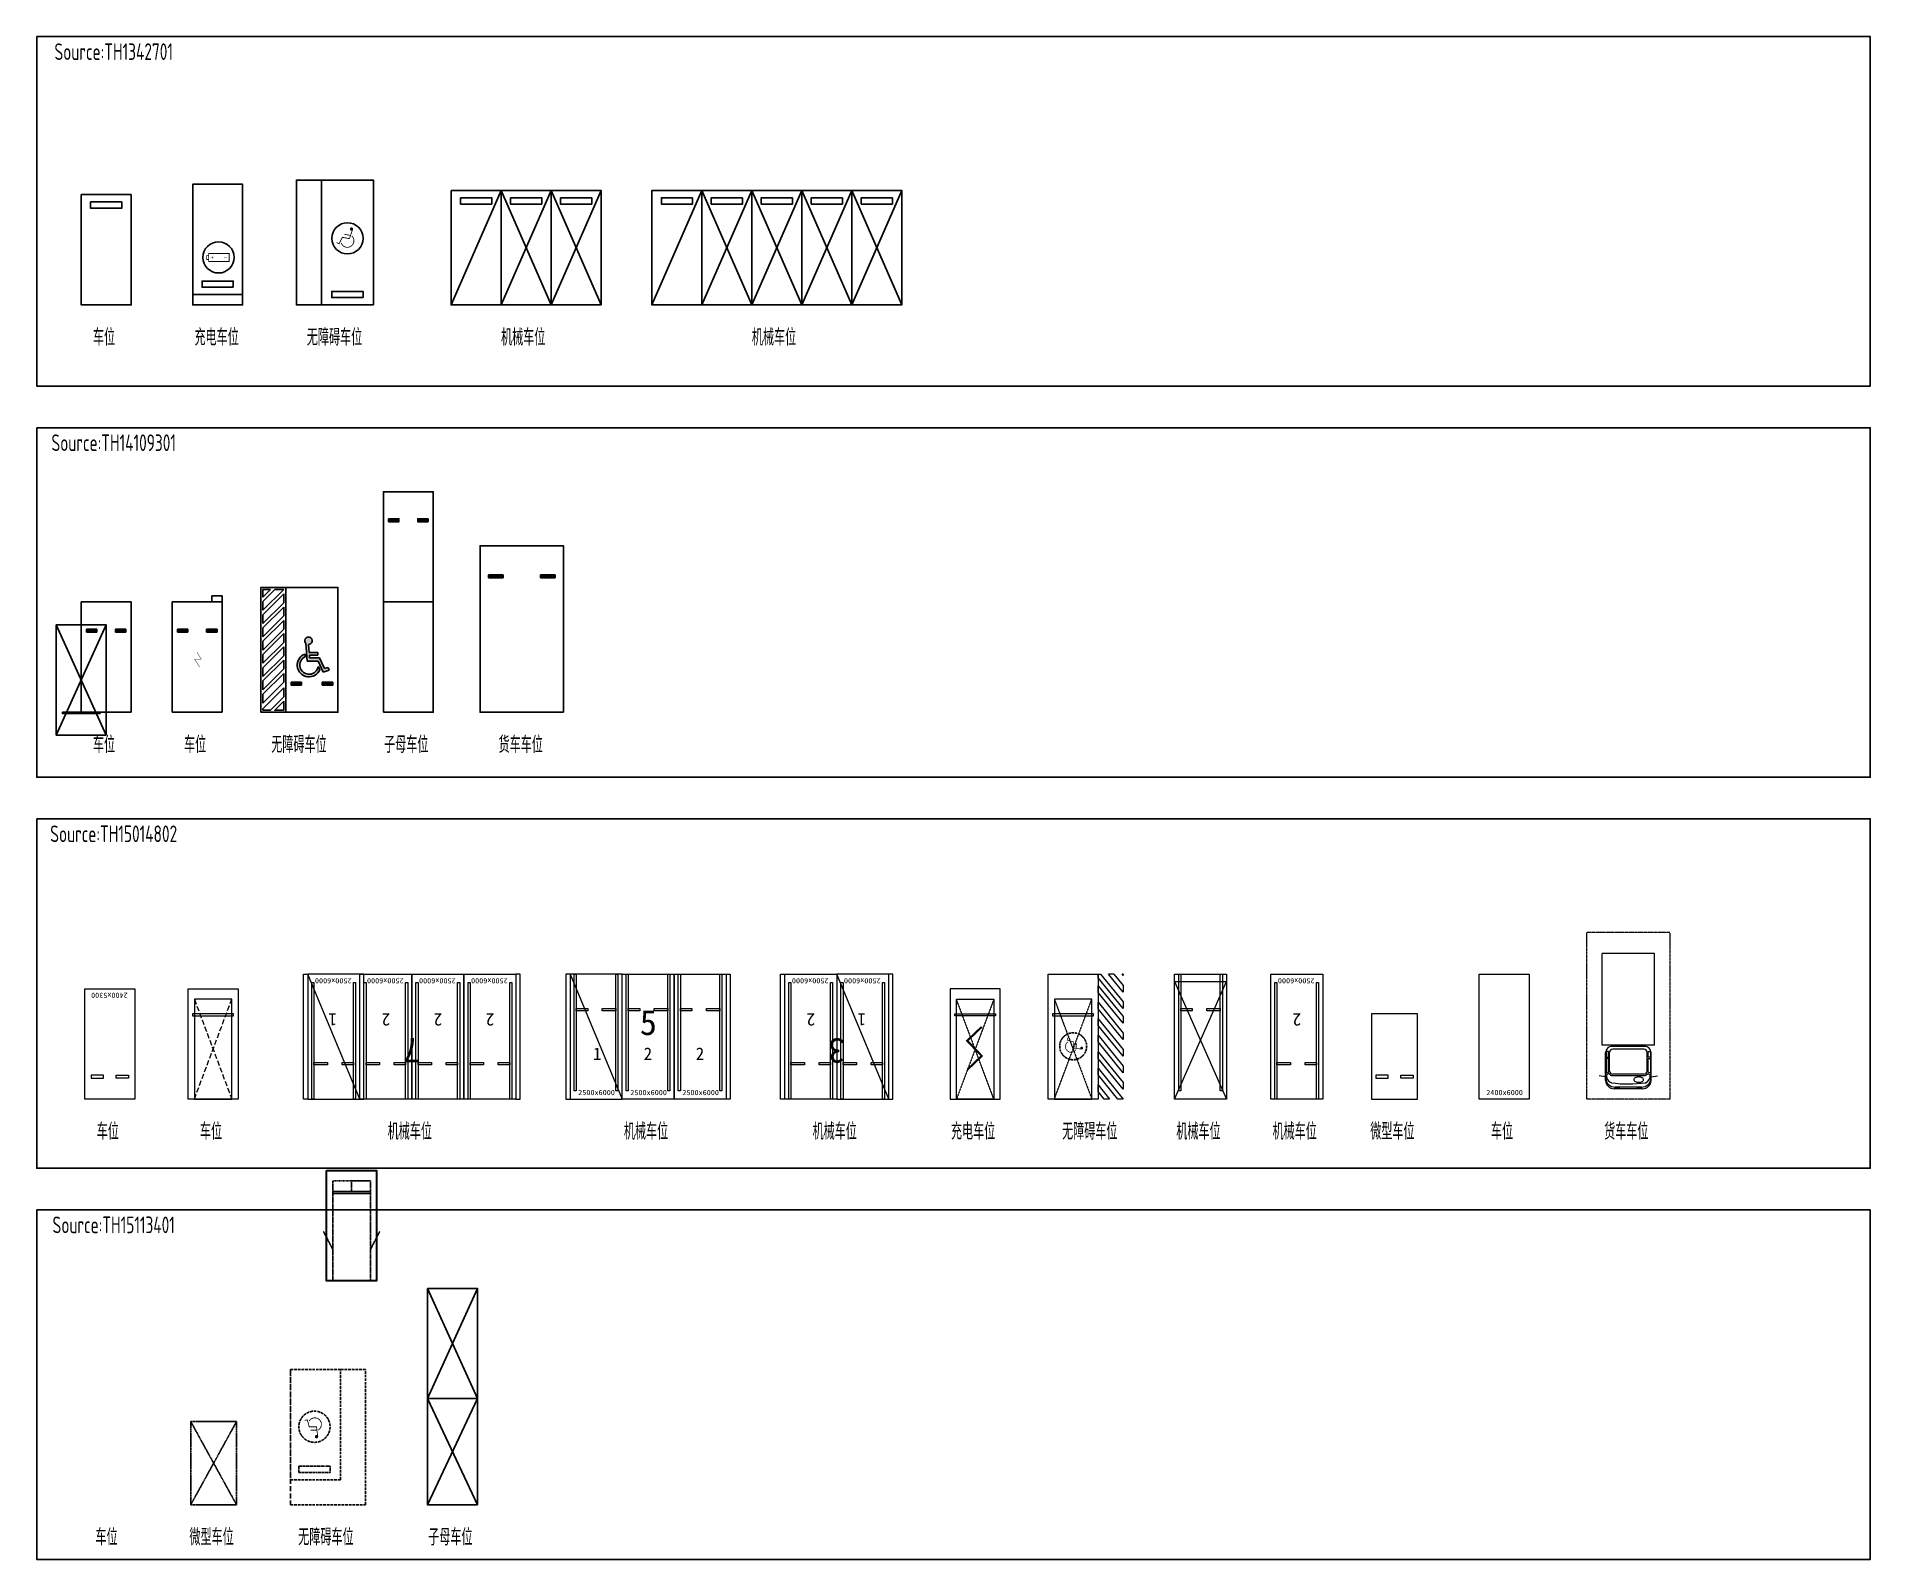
# Model space of a CAD drawing. Header units: millimetres. Extents: x 4401 to 92484, y 1885 to 582422.
# Drawn here: x 4401 to 92484, y 509256 to 582422 of the extents above; entities that cross this region are included whole.
import ezdxf
from ezdxf.enums import TextEntityAlignment as Align

# ---------------------------------------------------------------- set-up
doc = ezdxf.new("R2010")
doc.units = ezdxf.units.MM
doc.header["$MEASUREMENT"] = 0
for name, pattern in [('__DASH', [0.35, 0.25, -0.1]), ('__附着_A02-01-道路设计_TEN24VDI_设计区$0$DASH', [0.35, 0.25, -0.1]), ('CONTINOUS', [0]), ('DASH', [0.35, 0.25, -0.1]), ('HIDDEN', [0.375, 0.25, -0.125]), ('PFL_PC-B2$0$L1235-AR-RE-GP-B2$0$$0$HIDDEN2', [4.762499999999999, 3.175, -1.5875])]:
    doc.linetypes.add(name, pattern=pattern)
doc.layers.get('DEFPOINTS').update_dxf_attribs({"color": 8})
for name, color, linetype in [('__附着_A02-01-道路设计_TEN24VDI_设计区$0$P-CONS-PARK', 61, '__附着_A02-01-道路设计_TEN24VDI_设计区$0$DASH'), ('AE-EQPM', 70, 'Continuous'), ('AE-EQPM-CARS', 66, 'Continuous'), ('AE-EQPM-CARS-ZM', 66, 'Continuous'), ('AE-EQPM-CARS-zx', 66, 'Continuous'), ('AE-PATN-MATE', 8, 'Continuous'), ('E-UNIV-NOTE', 6, 'Continuous'), ('P-CONS-PARK', 61, 'DASH'), ('PFL_PC-B4$0$A-PARKING', 161, 'Continuous'), ('子母车位', 73, 'Continuous'), ('微型车位', 3, 'HIDDEN')]:
    doc.layers.add(name, color=color, linetype=linetype)
doc.layers.add('A-CAR', color=66, linetype='Continuous', lineweight=0)
doc.styles.add('PFL_PC-B3$0$GP-ARIAL', font='Stfangso_0.ttf')
doc.styles.add('PFL_PC-B4$0$GP-ARIAL', font='Stfangso_0.ttf')
doc.styles.add('TH-STYLE3', font='TSSDENG', dxfattribs={"width": 0.7, "bigfont": 'TSSDCHN'})

msp = doc.modelspace()

# ---------------------------------------------------------------- texts
at = {"layer": 'E-UNIV-NOTE', "style": 'TH-STYLE3', "width": 0.699999988079071}
for s, p in [('Source:TH1342701', (8100.877990120804, 581703.6472652868)), ('车位', (7636.314159327143, 568023.3446200856)), ('充电车位', (13045.78674604709, 568023.344737193)), ('无障碍车位', (18708.22362179829, 568023.3446297332, -0.02753696444399572)), ('机械车位', (27771.75968825015, 568023.3458032621)), ('机械车位', (39819.36532870418, 568023.3453599442)), ('Source:TH14109301', (8100.877990120804, 562912.1043644306)), ('车位', (7636.314159559828, 548451.1179317628)), ('车位', (12009.99841708384, 548451.1179301285)), ('无障碍车位', (16999.83744986825, 548451.1179400044, 0.0001704753693291435)), ('子母车位', (22154.9835800642, 548451.1179397034, 0.0277074398133243)), ('货车车位', (27653.48588467874, 548451.1180472373, 0.02770743981332431)), ('Source:TH15014802', (8100.877990120804, 544120.5614635745)), ('车位', (7819.404724937995, 529863.0187344073)), ('车位', (12775.7222272308, 529863.0187343998)), ('机械车位', (22323.01158588684, 529863.0187343925)), ('机械车位', (33671.16666309281, 529863.018734407)), ('机械车位', (42735.49417455967, 529863.0187344067)), ('充电车位', (49383.4059870515, 529863.0187342671)), ('无障碍车位', (54987.77110453899, 529863.0187364874)), ('机械车位', (60210.38967532583, 529863.0187343567)), ('机械车位', (64830.49261581729, 529863.0187343567)), ('微型车位', (69525.01048222563, 529863.0187343567)), ('车位', (74791.11370792077, 529863.0187343563)), ('货车车位', (80760.00991793093, 529863.0187343563)), ('Source:TH15113401', (8100.877990120789, 525329.0185627184)), ('车位', (7756.641844058991, 510369.5905132043, -2.526724679870128e-08)), ('微型车位', (12802.40574239846, 510369.5905132043, -0.002033466502210813)), ('无障碍车位', (18295.33549216611, 510369.5905132045, -0.002441089628345889)), ('子母车位', (24273.57619581465, 510369.5905132045, -0.002441089628345889))]:
    msp.add_text(s, height=800, dxfattribs=at).set_placement(p, align=Align.MIDDLE)

# ---------------------------------------------------------------- blocks, each defined once
blk = doc.blocks.new('DFEREWRERER')
for p, q in [((-909118.0000003307, -323.3698530020483), (-906918.0000008362, -4323.369852987526)), ((-906918.0000008367, -323.369853001961), (-909118.00000033, -4323.369852987482))]:
    blk.add_line(p, q)
blk.add_lwpolyline([(-906918.0000008364, -4323.369852987526), (-909118.0000003304, -4323.369852987438), (-909118.0000003306, -323.3698530019319), (-906918.0000008367, -323.369853001961)], close=True)
blk = doc.blocks.new('__附着_A02-01-道路设计_TEN24VDI_设计区$0$车位-无障碍')
at = {"ltscale": 0.5}
blk.add_lwpolyline([(-0.9999999997708073, 2.400000000448927), (-0.9999999997708073, 2.400000000448927), (-0.9999999997708073, -1.199999999535066), (5.500000000229193, -1.199999999535066), (5.500000000229193, 4.656612873077393e-10)], dxfattribs=at)
blk.add_lwpolyline([(5.500000000218279, 2.399999999997817), (-0.9999999997708073, 2.40000000055079)])
blk.add_lwpolyline([(0.2000000002190063, 2.400000000448927), (0.2000000002262823, 4.620233085006475e-10), (5.500000000229193, 4.656612873077393e-10), (5.500000000229193, 2.400000000445289)], close=True, dxfattribs=at)
at = {"ltscale": 0.25}
blk.add_lwpolyline([(0.5500000002248271, 2.000000000432919), (0.8500000002313755, 2.000000000418368), (0.8500000002277375, 0.5000000004620233), (0.5500000002248271, 0.5000000004620233)], close=True, dxfattribs=at)
at = {"const_width": 0.08}
blk.add_lwpolyline([(2.273837951997848, 1.110129363889428, 1), (2.27383795199421, 1.187805742982164, 1)], format="xyb", close=True, dxfattribs=at)
at = {"const_width": 0.04}
for points in [[(2.262345247549092, 1.089416614599031), (2.7477892402203, 1.152752917616453), (2.747789240216662, 1.500025436180294), (3.082709612815961, 1.591367587465356), (3.053841749115236, 1.721487067126873)], [(2.585320256912382, 1.127507955778128), (2.58532025691602, 1.429364526695281)]]:
    blk.add_lwpolyline(points, dxfattribs=at)
blk.add_lwpolyline([(2.59735858984277, 1.066409069015208, 1.284984704251645), (3.023574414273753, 1.500647317046969, 1.467757040373327)], format="xyb", dxfattribs=at)
at = {"ltscale": 0.5}
blk.add_circle((2.750000000225555, 1.250000000229193), 0.75, dxfattribs=at)
blk = doc.blocks.new('ERDF')
for p, q in [((-334183.0000007697, 9343.63014701265), (-336583.0000003329, 4243.630147021264)), ((-336583.0000003332, 9343.630146996351), (-334183.0000007697, 4243.630147021147)), ((-334183.0000007697, 4243.630146028823), (-336583.0000003329, -1056.369853962678)), ((-336583.0000003332, 4243.630146012409), (-334183.0000007697, -1056.369853962678))]:
    blk.add_line(p, q)
for points in [[(-336583.0000003332, 4243.630147021147), (-334183.0000007695, 4243.630147021147), (-334183.0000007697, 9343.630148004973), (-336583.0000003334, 9343.630148004973)], [(-336583.0000003332, -1056.369853962795), (-334183.0000007695, -1056.369853962678), (-334183.0000007697, 4243.630147021147), (-336583.0000003334, 4243.630147021147)]]:
    blk.add_lwpolyline(points, close=True)
blk = doc.blocks.new('PFL_PC-B4$0$STALL-MECH-parking_2500x6000')
at = {"layer": 'A-CAR'}
for points in [[(-1050.000050136936, -1.746229827404022e-10), (-949.9999549126951, 0), (-949.9999549126951, -5599.999995039776), (-1050.000050136936, -5599.999995039776)], [(-1250, -5.820766091346741e-11), (1250, -1.164153218269348e-10), (1250, -6000.000000000116), (-1249.999999999884, -6000.000000000116)], [(949.9999498034595, -5.820766091346741e-11), (1050.0000450277, -1.164153218269348e-10), (1050.0000450277, -5599.999960858724), (949.9999498034595, -5599.999960858724)], [(-949.9999549126951, -1639.999995039776), (-400.0000201982912, -1639.999995039776), (-400.0000201981748, -1759.999985628063), (-949.9999549126951, -1759.999985628121)], [(299.9999777103076, -1639.99997373618), (949.9999797421042, -1639.999973736121), (949.9999797421042, -1759.999962591624), (299.9999777103076, -1759.999962591566)]]:
    blk.add_lwpolyline(points, close=True, dxfattribs=at)
at = {"layer": 'DEFPOINTS', "insert": (-211.7482975894818, -4119.999957631226), "char_height": 600, "attachment_point": 7, "style": 'PFL_PC-B4$0$GP-ARIAL'}
blk.add_mtext('{\\C8;2}', dxfattribs=at)
at = {"layer": 'DEFPOINTS', "color": 8, "insert": (-855.3091982073383, -5811.717980977031), "char_height": 250, "attachment_point": 7, "style": 'PFL_PC-B4$0$GP-ARIAL'}
blk.add_mtext('2500x6000', dxfattribs=at)
blk = doc.blocks.new('PFL_PC-B4$0$STALL-MECH-parking-1_2500x6000')
at = {"layer": 'A-CAR'}
for points in [[(-1249.999999999884, 1.164153218269348e-10), (-1450, 5.820766091346741e-11), (-1450, -5999.999999999942), (-1250, -6000)], [(-1249.999999999884, 1.164153218269348e-10), (1249.999999999884, -5999.999999999884)]]:
    blk.add_lwpolyline(points, dxfattribs=at)
for points in [[(-1249.999999999884, 1.164153218269348e-10), (-1250, -6000), (1249.999999999884, -5999.999999999884), (1250.000000000116, 1.164153218269348e-10)], [(-1050.000050136936, 0), (-949.9999549128115, 1.164153218269348e-10), (-949.9999549126951, -5599.999995039601), (-1050.000050137052, -5599.999995039601)], [(949.9999498034595, 1.164153218269348e-10), (1050.0000450277, 1.164153218269348e-10), (1050.0000450277, -5599.999960858608), (949.9999498034595, -5599.999960858549)], [(-949.9999549126951, -1639.99999503966), (-400.0000201981748, -1639.99999503966), (-400.0000201982912, -1759.999985627888), (-949.9999549126951, -1759.999985627946)], [(299.9999777103076, -1639.999973736121), (949.9999797421042, -1639.999973736121), (949.9999797421042, -1759.99996259145), (299.9999777103076, -1759.999962591392)]]:
    blk.add_lwpolyline(points, close=True, dxfattribs=at)
at = {"layer": 'DEFPOINTS', "attachment_point": 7, "style": 'PFL_PC-B4$0$GP-ARIAL'}
for s, insert, char_height in [('{\\C8;1}', (-147.3512282479787, -4119.999957630993), 600), ('{\\C8;2500x6000}', (-855.3091782786651, -5811.717997727683), 250)]:
    blk.add_mtext(s, dxfattribs=dict(at, insert=insert, char_height=char_height))
blk = doc.blocks.new('PFL_PC-B4$0$MECH-parking_Group5')
at = {"layer": 'A-CAR'}
blk.add_lwpolyline([(-200, 0), (0, 0), (0, -6000), (-200, -6000)], dxfattribs=at)
at = {"layer": 'PFL_PC-B4$0$A-PARKING'}
for name, p in [('PFL_PC-B4$0$STALL-MECH-parking-1_2500x6000', (-6450, 0)), ('PFL_PC-B4$0$STALL-MECH-parking_2500x6000', (-3950, 0)), ('PFL_PC-B4$0$STALL-MECH-parking_2500x6000', (-1450, 0))]:
    blk.add_blockref(name, p, dxfattribs=at)
at = {"layer": 'DEFPOINTS', "insert": (-4344.249808410503, -2938.663568484131), "char_height": 1200, "attachment_point": 7, "style": 'PFL_PC-B4$0$GP-ARIAL'}
blk.add_mtext('{\\C8;5}', dxfattribs=at)
blk = doc.blocks.new('PFL_PC-B4$0$MECH-parking_Group3')
at = {"layer": 'A-CAR'}
blk.add_lwpolyline([(-199.9999999998836, 0), (0, 1.164153218269348e-10), (1.164153218269348e-10, -5999.999999999884), (-199.9999999998836, -6000)], dxfattribs=at)
at = {"layer": 'PFL_PC-B4$0$A-PARKING'}
for name, p in [('PFL_PC-B4$0$STALL-MECH-parking-1_2500x6000', (-3950, 0)), ('PFL_PC-B4$0$STALL-MECH-parking_2500x6000', (-1450, 1.164153218269348e-10))]:
    blk.add_blockref(name, p, dxfattribs=at)
at = {"layer": 'DEFPOINTS', "insert": (-3094.249808410415, -2938.663568484015), "char_height": 1200, "attachment_point": 7, "style": 'PFL_PC-B4$0$GP-ARIAL'}
blk.add_mtext('3', dxfattribs=at)
blk = doc.blocks.new('PFL_PC-B4$0$STALL-PD-2400x5300')
at = {"layer": 'A-CAR'}
blk.add_line((1199.999999999884, -5299.999999999884), (-1200, -5300), dxfattribs=at)
blk.add_lwpolyline([(-1200, -5300), (-1200.000000000116, 0), (1199.999999999767, 0), (1199.999999999884, -5299.999999999884)], dxfattribs=at)
for points in [[(-300.0000000002328, -999.9999999998836), (-300.0000000002328, -1150), (-900, -1150.000000000116), (-900.0000000002328, -999.9999999998836)], [(300, -999.9999999998836), (299.9999999998836, -1150.000000000116), (900, -1149.999999999884), (900, -999.9999999998836)]]:
    blk.add_lwpolyline(points, close=True, dxfattribs=at)
at = {"layer": 'DEFPOINTS', "insert": (-855.3091480403673, -5111.718023345689), "char_height": 250, "attachment_point": 7, "style": 'PFL_PC-B4$0$GP-ARIAL'}
blk.add_mtext('2400x5300', dxfattribs=at)
blk = doc.blocks.new('停车位')
at = {"layer": 'A-CAR', "linetype": '__DASH'}
for p, q in [((7.489126088766199, -0.3000000000570253), (5.689126089653683, 4.500000000229647)), ((7.489126089506073, 4.499999999939973), (5.689126088968322, -0.3000000000010914))]:
    blk.add_line(p, q, dxfattribs=at)
at = {"layer": 'A-CAR'}
for points in [[(5.389126089196651, 4.999999999955435), (5.389126089195116, -0.3000000000379259), (7.789126089152234, -0.30000000003065), (7.789126089153541, 4.999999999947704)], [(5.60512608912498, 3.800000000024284), (7.573126089006536, 3.799999999934926), (7.573126088935879, 3.707999999938238), (5.605126089112474, 3.708000000026459)]]:
    blk.add_lwpolyline(points, close=True, dxfattribs=at)
blk.add_lwpolyline([(5.689126088940696, -0.2999999998985459), (5.689126089653683, 4.500000000229647), (7.489126089506073, 4.499999999939973), (7.489126088766199, -0.3000000000570253), (5.689126089000894, -0.2999999997539362)], dxfattribs=at)
blk = doc.blocks.new('充电车位4')
at = {"layer": 'A-CAR', "linetype": '__DASH'}
for p, q in [((1296197.38089744, 1235782.006729581), (1291397.380897154, 1237582.006728693)), ((1291397.380897444, 1235782.006728841), (1296197.380897385, 1237582.006729379))]:
    blk.add_line(p, q, dxfattribs=at)
at = {"layer": 'A-CAR'}
for points in [[(1290897.380897428, 1237882.00672915), (1296197.380897421, 1237882.006729152), (1296197.380897414, 1235482.006729195), (1290897.380897436, 1235482.006729193)], [(1292097.380897359, 1237666.006729222), (1292097.380897449, 1235698.00672934), (1292189.380897445, 1235698.006729411), (1292189.380897357, 1237666.006729234)]]:
    blk.add_lwpolyline(points, close=True, dxfattribs=at)
blk.add_lwpolyline([(1296197.380897282, 1237582.006729406), (1291397.380897154, 1237582.006728693), (1291397.380897444, 1235782.006728841), (1296197.38089744, 1235782.006729581), (1296197.380897138, 1237582.006729346)], dxfattribs=at)
at = {"layer": 'A-CAR', "const_width": 99.99999999999999}
blk.add_lwpolyline([(1294791.122863705, 1237064.406432459), (1294122.520531831, 1236367.252316012), (1293395.809563661, 1237064.406432459), (1292727.207231785, 1236367.252316012)], dxfattribs=at)
blk = doc.blocks.new('车位02-无障碍')
at = {"const_width": 0.08}
blk.add_lwpolyline([(2.273837952002634, 1.130599021197503, 1), (2.273837952002634, 1.208275400284327, 1)], format="xyb", close=True, dxfattribs=at)
at = {"const_width": 0.04}
for points in [[(2.262345247553423, 1.10988627191029), (2.747789240225995, 1.173222574923619), (2.747789240225995, 1.520495093486096), (3.082709612820747, 1.611837244770248), (3.053841749126843, 1.741956724429946)], [(2.585320256915804, 1.147977613087113), (2.585320256915804, 1.449834184001992)]]:
    blk.add_lwpolyline(points, dxfattribs=at)
blk.add_lwpolyline([(2.597358589849375, 1.0868787263201, 1.284984704251645), (3.023574414273082, 1.52111697435368, 1.467757040373327)], format="xyb", dxfattribs=at)
at = {"ltscale": 0.5}
blk.add_circle((2.750000000232831, 1.270469657540023), 0.75, dxfattribs=at)
blk = doc.blocks.new('无障碍车位6')
at = {"layer": 'A-CAR'}
for p, q in [((1291391.483082849, 1232485.117550885), (1291391.483082849, 1232435.347593877)), ((1291391.483082847, 1232049.072278765), (1291391.483082846, 1231791.555402023))]:
    blk.add_line(p, q, dxfattribs=at)
at = {"layer": 'A-CAR', "linetype": '__DASH'}
for p, q in [((1297391.483082857, 1229185.117551317), (1292591.48308257, 1230985.117550429)), ((1292591.48308286, 1229185.117550577), (1297391.483082801, 1230985.117551115))]:
    blk.add_line(p, q, dxfattribs=at)
at = {"layer": 'A-CAR'}
for points in [[(1291391.483082845, 1231405.280086909), (1292722.817561846, 1232485.117550894), (1293040.310803527, 1232485.117550893), (1291560.82761453, 1231285.117550885), (1291391.483082844, 1231285.117550886), (1291391.483082845, 1231405.280086909)], [(1291391.483082847, 1232049.072278765), (1291929.084457645, 1232485.117550898), (1292246.577699326, 1232485.117550896), (1291391.483082846, 1231791.555402023)], [(1291391.483082849, 1232485.117550899), (1291452.844595124, 1232485.117550899), (1291391.483082849, 1232435.347593877)], [(1291943.334372826, 1231285.117550888), (1293422.81756182, 1232485.117550894), (1293740.3108035, 1232485.117550893), (1292260.827614509, 1231285.117550888), (1291943.334372826, 1231285.117550888)], [(1292737.067477032, 1231285.117550888), (1294216.550666025, 1232485.117550894), (1294534.043907706, 1232485.117550892), (1293054.560718714, 1231285.117550888), (1292737.067477032, 1231285.117550888)], [(1293530.800581238, 1231285.117550888), (1295010.283770226, 1232485.11755089), (1295327.777011907, 1232485.117550889), (1293848.293822919, 1231285.117550888), (1293530.800581238, 1231285.117550888)], [(1294324.533685442, 1231285.117550888), (1295804.016874427, 1232485.117550888), (1296121.510116108, 1232485.117550886), (1294642.026927124, 1231285.117550888), (1294324.533685442, 1231285.117550888)], [(1295118.266789646, 1231285.117550888), (1296597.749978628, 1232485.117550885), (1296915.243220309, 1232485.117550883), (1295435.760031329, 1231285.117550888), (1295118.266789646, 1231285.117550888)], [(1295911.999893851, 1231285.117550888), (1297391.48308283, 1232485.117550882), (1297391.483082829, 1232227.60067414), (1296229.493135533, 1231285.117550888), (1295911.999893851, 1231285.117550888)], [(1296705.732998056, 1231285.117550888), (1297391.483082827, 1231841.325359027), (1297391.483082826, 1231583.808482286), (1297023.226239738, 1231285.117550888), (1296705.732998056, 1231285.117550888)], [(1297391.483082698, 1230985.117551143), (1292591.48308257, 1230985.117550429), (1292591.48308286, 1229185.117550577), (1297391.483082857, 1229185.117551317), (1297391.483082554, 1230985.117551083)]]:
    blk.add_lwpolyline(points, dxfattribs=at)
for points in [[(1291391.483082844, 1231285.117550886), (1297391.483082838, 1231285.117550888), (1297391.48308283, 1228885.117550931), (1291391.483082852, 1228885.11755093)], [(1293291.483082776, 1231069.117550958), (1293291.483082865, 1229101.117551077), (1293383.483082862, 1229101.117551147), (1293383.483082773, 1231069.117550971)]]:
    blk.add_lwpolyline(points, close=True, dxfattribs=at)
at = {"layer": 'P-CONS-PARK', "xscale": -863.999999952997, "yscale": 864.0000000001454, "zscale": 864.0000000000566, "rotation": 90}
blk.add_blockref('车位02-无障碍', (1295950.170156462, 1232465.361271773, -0.0006752781856421251), dxfattribs=at)
blk = doc.blocks.new('横移空位')
at = {"layer": 'A-CAR'}
for p, q in [((121270.7134280665, 168596.4217473991), (123770.7134280666, 168596.421747399)), ((121270.7134280666, 162946.421747399), (121270.7134280665, 168596.4217473991)), ((121270.7134280665, 168596.4217473991), (123770.7134280666, 162946.421747399)), ((121270.7134280666, 162946.421747399), (123770.7134280666, 168596.421747399)), ((123770.7134280666, 168596.421747399), (123770.7134280666, 162946.421747399)), ((123770.7134280666, 162946.421747399), (121270.7134280666, 162946.421747399))]:
    blk.add_line(p, q, dxfattribs=at)
for points in [[(121270.7134280669, 168946.4217473993), (123770.7134280669, 168946.4217473991), (123770.7134280666, 162946.421747399), (121270.7134280668, 162946.421747399)], [(121470.7133779299, 168946.4217473989), (121570.7134731541, 168946.4217473991), (121570.7134731539, 163346.4217523594), (121470.7133779297, 163346.4217523594)], [(123470.7133778703, 168946.4217473988), (123570.7134730946, 168946.4217473988), (123570.7134730943, 163346.4217865403), (123470.7133778701, 163346.4217865404)], [(121570.7134731541, 167306.4217523593), (122120.7134078685, 167306.4217523595), (122120.7134078686, 167186.4217617711), (121570.7134731541, 167186.4217617711)], [(122820.7134057771, 167306.421773663), (123470.7134078089, 167306.4217736628), (123470.7134078089, 167186.4217848075), (122820.7134057771, 167186.4217848076)]]:
    blk.add_lwpolyline(points, close=True, dxfattribs=at)
blk = doc.blocks.new('微型车位5')
at = {"layer": 'A-CAR'}
blk.add_lwpolyline([(77149.99999999985, 25957.06372679805), (73049.99999999997, 25957.06372679817), (73049.99999999985, 28157.06372679805), (77149.99999999985, 28157.06372679817), (77149.99999999985, 25957.06372679817)], dxfattribs=at)
for points in [[(74049.99999999997, 27357.06372679817), (74199.99999999997, 27357.06372679817), (74199.99999999985, 27957.06372679817), (74049.99999999985, 27957.06372679817)], [(74049.99999999997, 26757.06372679817), (74199.99999999985, 26757.06372679805), (74199.99999999997, 26157.06372679817), (74049.99999999985, 26157.06372679805)]]:
    blk.add_lwpolyline(points, close=True, dxfattribs=at)
blk = doc.blocks.new('PFL_PC-B4$0$MECH-parking_Group7')
at = {"layer": 'A-CAR'}
for points in [[(-10200.00050166843, 0), (-10400.00050166866, 2.328306436538696e-10), (-10400.00050166843, -5999.999957631226), (-10200.00050166855, -5999.999957631109)], [(-200.0000000002328, 3.492459654808044e-10), (0, 0), (-1.164153218269348e-10, -5999.999957631109), (-200, -5999.999957631226)]]:
    blk.add_lwpolyline(points, dxfattribs=at)
blk.add_blockref('PFL_PC-B4$0$STALL-MECH-parking-1_2500x6000', (-1450.000150500797, 3.492459654808044e-10), dxfattribs=at)
at = {"layer": 'PFL_PC-B4$0$A-PARKING'}
for p in [(-8950.000401334837, 2.328306436538696e-10), (-6450.000301001128, 3.492459654808044e-10), (-3950.000200667768, 3.492459654808044e-10)]:
    blk.add_blockref('PFL_PC-B4$0$STALL-MECH-parking_2500x6000', p, dxfattribs=at)
at = {"layer": 'DEFPOINTS', "insert": (-5594.249958911212, -2938.663568483898), "char_height": 1200, "attachment_point": 7, "style": 'PFL_PC-B4$0$GP-ARIAL'}
blk.add_mtext('7', dxfattribs=at)
blk = doc.blocks.new('PFL_PC-B3$0$STALL-PR-2400x6000')
at = {"layer": 'A-CAR'}
blk.add_lwpolyline([(0, 0), (2400, -2.328306436538696e-10), (2400, -6000), (0, -6000)], close=True, dxfattribs=at)
at = {"layer": 'DEFPOINTS', "insert": (344.6908519595163, -5811.718023345573), "char_height": 250, "attachment_point": 7, "style": 'PFL_PC-B3$0$GP-ARIAL'}
blk.add_mtext('{\\C3;2400x6000}', dxfattribs=at)
blk = doc.blocks.new('PFL_PC-B2$0$Truck-01')
at = {"layer": 'A-CAR', "linetype": 'PFL_PC-B2$0$L1235-AR-RE-GP-B2$0$$0$HIDDEN2', "ltscale": 0.5}
for p, q in [((-1999.999999999767, 10500, 3.154118208620183e-08), (2000.000000000233, 10500, 7.266734419389969e-08)), ((-2000, 2500, -2.186602481830514e-08), (-1999.999999999767, 10500, 3.154118208620183e-08)), ((2000.000000000233, 10500, 7.266734419389969e-08), (2000, 2500, 1.926013728939103e-08)), ((-2000, 2500, -2.186602481830514e-08), (2000, 2500, 1.926013728939103e-08))]:
    blk.add_line(p, q, dxfattribs=at)
at = {"layer": 'A-CAR'}
for p, q in [((-677.1379441216122, 9999.999999999767), (677.1379441216122, 9999.999999999534)), ((-625.0000130295521, 9924.875542778755), (625.0000130300177, 9924.875542778522)), ((-1093.751605911879, 9431.6805193373), (-1407.361783140223, 9379.154485187028)), ((-1093.751605911879, 9599.794370267307), (-1093.751605911995, 8267.251627854304)), ((-1068.003900992102, 8548.968296829611), (-1068.003900991869, 9255.77938171802)), ((-1068.003900991869, 9255.77938171802), (-948.7896542403614, 9201.115666646976)), ((-944.654257584014, 9264.024741029367), (-1054.331613723771, 9327.239231905667)), ((-948.7896542403614, 9201.115666646976), (-948.7896542401286, 8548.968296829844)), ((-904.5980765848653, 9151.948849096196), (-904.5980765846325, 8251.371664041653)), ((752.1605871587526, 9368.771444954444), (-752.1605871584034, 9368.771444955142)), ((-748.3496564376401, 9302.045055291615), (748.3496564377565, 9302.045055291383)), ((904.5980765850982, 9151.948849095497), (904.598076585331, 8251.371664041653)), ((944.6542575843632, 9264.024741029367), (1054.331613724004, 9327.239231905434)), ((1067.997542491765, 9255.779381718487), (948.783295740257, 9201.115666646976)), ((948.783295740257, 9201.115666646976), (948.7832957400242, 8548.968296829611)), ((1067.997542492114, 8548.968296829611), (1067.997542491765, 9255.779381718487)), ((1093.751605912228, 9599.794370267075), (1093.751605912461, 8267.25162785477)), ((1093.751605912577, 9431.6805193373), (1407.361783140455, 9379.154485187028)), ((-948.7896542401286, 8548.968296829844), (-1068.003900992102, 8548.968296829611)), ((-1068.003900991986, 8218.848299418809), (-1068.003900991986, 8492.166900836863)), ((-1068.003900991986, 8492.166900836863), (-948.7896542403614, 8492.166900836863)), ((-948.7896542401286, 8218.848299419507), (-1068.003900991986, 8218.848299418809)), ((-948.7896542403614, 8492.166900836863), (-948.7896542401286, 8218.848299419507)), ((-781.248407117324, 7967.059241522802), (781.2484071174404, 7967.059241522569)), ((-748.3496564376401, 8101.275483905338), (748.3496564376401, 8101.275483905338)), ((948.7832957400242, 8548.968296829611), (1067.997542492114, 8548.968296829611)), ((1067.997542491765, 8492.166900836863), (948.7832957401406, 8492.166900836863)), ((948.7832957401406, 8492.166900836863), (948.7832957400242, 8218.848299419275)), ((948.7832957400242, 8218.848299419275), (1067.997542491881, 8218.848299419507)), ((1067.997542491881, 8218.848299419507), (1067.997542491765, 8492.166900836863)), ((-1249.999999999884, 7906.440530248918), (-1250.000000000116, 3500)), ((-1249.999999999884, 7906.440530248918), (1250.000000000233, 7906.440530248452)), ((1250.000000000233, 7906.440530248452), (1250.000000000116, 3499.999999999767)), ((-1249.999999999884, 3500, 1.771028873344368e-06), (1250.000000000349, 3500, 1.771028873344368e-06))]:
    blk.add_line(p, q, dxfattribs=at)
for centre, radius, start, end in [((-685.0065101659857, 9591.241196994903), 408.8345317021807, 88.89720200564099, 178.8012390102708), ((-634.43907654949, 9465.571586967912), 459.400949000971, 88.82269300675084, 178.8755490024337), ((-662.4584860283649, 9357.704891990637), 393.0556784691909, 116.0089419896992, 184.4454350068247), ((-781.6099556185072, 9554.290439828299), 162.8406735965984, 98.40487701181793, 121.5308069881792), ((0.3261076795170084, 4146.148932548938), 5627.123778216766, 81.7743380096701, 98.53503399352394), ((-538.6110554306069, 9808.133866655407), 161.3282625856355, 46.3548580008617, 133.9585110043728), ((-499.4918411577819, 9272.323313691653), 420.6144093833962, 89.86157199537435, 102.8518220017578), ((-481.1605972693069, 9387.972161651589), 305.4554786663458, 77.00703400836007, 93.24960300603755), ((538.6078761804383, 9808.14178872155), 161.3203144601578, 46.04034399614642, 133.6462710013881), ((634.4390765499556, 9465.571586968377), 459.4010011198266, 1.124458002529255, 91.17730701325527), ((685.0065101664513, 9591.241196995135), 408.8345577616086, 1.198760989729139, 91.10279799602621), ((781.6099556187401, 9554.290439828299), 162.8406735965984, 58.46919301466344, 81.59512299148129), ((664.519343757187, 9358.395935896784), 391.0554349698975, 355.430206003726, 58.85615500028094), ((-749.2690851689549, 9139.879425112158), 231.4895975454942, 89.77242999827943, 147.568619025359), ((-751.323610456544, 9148.76639359491), 153.3075355421932, 88.88847400989343, 178.8105159950084), ((-660.4542033179896, 9564.561502698809), 73.26907808102973, 142.5554659978633, 180.1498720103184), ((-659.5830366465962, 9564.319384555798), 74.14001021738056, 179.9609990031778, 217.2155149946461), ((-581.6414510429604, 9504.358673833776), 172.4448235917462, 118.8681790028294, 142.5953520092772), ((-583.8866531633539, 9622.112055122387), 169.376091433985, 217.2973330075512, 241.4263610084927), ((-533.2295490560355, 9414.359990355792), 274.6347328184203, 102.5807500088199, 118.6480560085395), ((-533.2293405806413, 9714.380149929784), 274.6352018881206, 241.3519589914605, 257.4192199886729), ((-499.4918411577819, 9856.416409642901), 420.6144093833962, 257.1481930068525, 270.1384270032788), ((-497.6198100432521, 9856.499330742052), 420.6969656506522, 269.8834529992207, 282.8503250097449), ((-482.2220238229493, 9378.767398446798), 314.664932568104, 61.52822899362998, 77.19554099877372), ((-463.9103766242042, 9714.444308240432), 274.7056405214518, 282.5851400040759, 298.6470149912724), ((-415.4690014246153, 9504.358517477056), 172.4450060077408, 37.4046549941458, 61.13180499782543), ((-413.2236690068385, 9622.11202906305), 169.3760653745572, 298.5736289897711, 322.7026819992532), ((-336.6560927929822, 9564.56150269974), 73.26907808102973, 359.8501209993858, 37.44452699567343), ((-337.5271552264458, 9564.319384555332), 74.13993203909719, 322.7844239987969, 0.03899400654919633), ((749.2690851693042, 9139.879425111925), 231.4895975454942, 32.4313740163444, 90.22757000005305), ((751.3130824482068, 9148.755448636133), 153.3182459670172, 1.19347400498175, 91.1075129968049), ((-787.4497430903139, 8273.35912382789), 306.3627376450434, 181.1422729937267, 271.1598470033834), ((-751.3236104563111, 8254.553963185754), 153.3074834233376, 181.1893920043896, 271.1115340108387), ((751.3130303289508, 8254.565272977576), 153.3184544424395, 268.8925169958123, 358.8064500060244), ((787.4497430905467, 8273.35912382789), 306.36265946676, 268.8401490095906, 358.8577119955488)]:
    blk.add_arc(centre, radius, start, end, dxfattribs=at)
blk = doc.blocks.new('QBLOCK2015090218162868')
for p, q in [((-1200, 2799.999999999985), (1200, 2800.000000000015)), ((-1200, -2500.000000000015), (-1200, 2799.999999999985)), ((1200, 2800.000000000015), (1200, -2499.999999999985)), ((-449.9999999997672, -1054.999999999956), (-949.9999999997672, -1054.999999999985)), ((-949.9999999997672, -1054.999999999985), (-949.9999999997672, -1199.999999999985)), ((-449.9999999997672, -1119.999999999956), (-949.9999999997672, -1119.999999999985)), ((-949.9999999997672, -1199.999999999985), (-449.9999999997672, -1199.999999999956)), ((-449.9999999997672, -1199.999999999956), (-449.9999999997672, -1054.999999999956)), ((450.0000000002328, -1199.999999999956), (450.0000000002328, -1054.999999999956)), ((450.0000000002328, -1054.999999999956), (950.0000000002328, -1054.999999999956)), ((450.0000000002328, -1119.999999999956), (950.0000000002328, -1119.999999999956)), ((950.0000000002328, -1199.999999999956), (450.0000000002328, -1199.999999999956)), ((950.0000000002328, -1054.999999999956), (950.0000000002328, -1199.999999999956)), ((-1200, -2500.000000000015), (-1200, -2800.000000000015)), ((-700, -2500.000000000015), (-1200, -2500.000000000015)), ((1200, -2499.999999999985), (-1200, -2500.000000000015)), ((-700, -2800.000000000015), (-700, -2500.000000000015)), ((-1200, -2800.000000000015), (-700, -2800.000000000015))]:
    blk.add_line(p, q)
at = {"const_width": 20}
blk.add_lwpolyline([(7.482305735815316, -80.53526394534856), (-196.1041246433742, 249.6279155455995), (127.1390288057737, 249.6279155455995), (-110.3807042906992, 620.8338930734899)], dxfattribs=at)
blk = doc.blocks.new('CAR')
at = {"linetype": 'DASH'}
for p, q in [((-12689.97400932969, 30619.73578711493), (-13139.97400932977, 29753.71038333054)), ((-10889.97400932972, 30619.73578711491), (-10439.97400932963, 29753.71038333052)), ((-11789.97400932967, 27319.73578711494), (-11789.97400932969, 27819.73578711491))]:
    blk.add_line(p, q, dxfattribs=at)
at = {"ltscale": 0.5}
for p, q in [((-12689.97400932967, 27819.73578879131), (-12689.9740093297, 27919.73578879131)), ((-12689.9740093297, 27919.73578879131), (-10889.97400932967, 27919.73578879131)), ((-12689.97400932967, 27819.73578879131), (-10889.9740093297, 27819.73578879131)), ((-10889.9740093297, 27819.73578879131), (-10889.97400932967, 27919.73578879131))]:
    blk.add_line(p, q, dxfattribs=at)
for p, q in [((2400.002621396794, 5900.000000017084), (8.9257955551e-06, 600.0000000745639)), ((2400.000008948147, 600.0000000893777), (0.0026214117824566, 5900.000000017144)), ((-1200.000000000233, 4799.999999999971), (1199.999999999767, 4800)), ((-1200.000000000233, -500.0000000000291), (-1200.000000000233, 4799.999999999971)), ((1199.999999999767, 4800), (1199.999999999767, -500)), ((-450, 945.0000000000291), (-950, 945)), ((-950, 945), (-950, 800)), ((-450, 800.0000000000291), (-450, 945.0000000000291)), ((450, 800.0000000000291), (450, 945.0000000000291)), ((450, 945.0000000000291), (950, 945.0000000000291)), ((950, 945.0000000000291), (950, 800.0000000000291)), ((-450, 880.0000000000291), (-950, 880)), ((-950, 800), (-450, 800.0000000000291)), ((450, 880.0000000000291), (950, 880.0000000000291)), ((950, 800.0000000000291), (450, 800.0000000000291)), ((1199.999999999767, -500), (-1200.000000000233, -500.0000000000291))]:
    blk.add_line(p, q)
at = {"linetype": 'CONTINOUS', "lineweight": 30, "ltscale": 3}
blk.add_lwpolyline([(-10589.9740093297, 26819.73578880621), (-12989.97400970223, 26819.73578880625), (-12989.97400970221, 32119.73578879135), (-10589.97400932969, 32119.73578879132)], close=True, dxfattribs=at)
at = {"linetype": 'DASH'}
blk.add_lwpolyline([(-12689.97400932967, 27319.73578711496), (-12689.97400932969, 32119.73578711491), (-10889.97400932966, 32119.73578711494), (-10889.97400932964, 27319.73578711496)], close=True, dxfattribs=at)
for points in [[(0.0026214117824566, 5900.000000017144), (8.9257955551e-06, 600.0000000745639), (2400.000008948147, 600.0000000893777), (2400.002621396794, 5900.000000017084)], [(2105.457613296923, 4799.999999970197), (2105.457613296807, 4851.578517764806), (294.5423992128635, 4851.57851780951), (294.5423992127471, 4800.000000014901)]]:
    blk.add_lwpolyline(points, close=True)
blk = doc.blocks.new('QBLOCK2015102214142841')
at = {"layer": 'AE-PATN-MATE', "ltscale": 0.5}
h = blk.add_hatch(color=251, dxfattribs=at)
edge = h.paths.add_edge_path()
edge.add_line((-379.828536222456, 373.506154475006), (-390.9539162390865, -107.916861697362))
edge.add_line((-390.9539162616711, -107.9168617155228), (-252.1711318783928, -118.9362461616111))
edge.add_line((-252.1711318593007, -118.9362461592827), (-252.1718047372997, 278.9146146147687))
edge.add_line((-252.1718047361355, 278.9146146152343), (-127.1125945551321, 278.9148261255759))
edge.add_line((-127.1125945548993, 278.9148261521186), (-127.1119048825931, -128.865976991161))
edge.add_line((-127.1119048695546, -128.8659769918595), (252.8994470238686, -159.0389642252412))
edge.add_ellipse((433.5787622828502, -165.8749024893914), major_axis=(157.5825192072557, 88.65379104620692), ratio=0.9999999994636292, start_angle=-166.75674828090143, end_angle=148.471751467873, ccw=False)
edge.add_line((300.4962734479923, -288.2709652807389), (-540.0057709708344, -221.5349129608658))
edge.add_line((-540.0057709913235, -221.5349129464303), (-540.0066652689129, 307.2224172916904))
edge.add_line((-540.0066652398091, 307.2224172923889), (-1068.524570086738, 539.1332885184966))
edge.add_line((-1068.524570117472, 539.1332885001029), (-971.1664111597929, 826.7035820781894))
edge.add_line((-971.1664111714344, 826.7035821054305), (-841.3552542608231, 775.6835150329571))
edge.add_line((-841.3552542428952, 775.683515009674), (-898.0202201181091, 600.8859343579679))
edge.add_line((-898.0202201108914, 600.8859343502845), (-379.8285362275783, 373.5061544561468))
edge = h.paths.add_edge_path()
edge.add_line((-335.0393766860943, -323.5456891681824), (-200.3997225863859, -323.5454614546907))
edge.add_ellipse((-734.7227464418393, -138.0476964141999), major_axis=(533.6272858574329, -187.4898248288614), ratio=0.9999999998415813, start_angle=130.4100655115956, end_angle=360.2137486829934, ccw=False)
edge.add_line((-937.8892615537625, 389.8101269576873), (-793.0228421213105, 298.7101313792809))
edge.add_ellipse((-734.7227464418393, -138.0476964141999), major_axis=(390.061852533769, -204.9586605874866), ratio=0.9999999998124227, start_angle=125.3228710493896, end_angle=362.8231599266949)
at = {"layer": 'AE-PATN-MATE', "color": 251, "ltscale": 0.5}
for p, q in [((-1068.524570117472, 539.1332885001029), (-971.1664111714344, 826.7035821054305)), ((-540.0066652398091, 307.2224172923889), (-1068.524570117472, 539.1332885001029)), ((-971.1664111714344, 826.7035821054305), (-841.3552542428952, 775.683515009674)), ((-937.8892615537625, 389.8101269576873), (-793.022842119215, 298.7101314041938)), ((-841.3552542428952, 775.683515009674), (-898.0202201108914, 600.8859343502845)), ((-898.0202201108914, 600.8859343502845), (-379.828536222456, 373.506154475006)), ((-540.0057709913235, -221.5349129464303), (-540.0066652398091, 307.2224172923889)), ((-379.828536222456, 373.506154475006), (-390.9539162616711, -107.9168617155228)), ((-252.1718047361355, 278.9146146152343), (-127.1125945548993, 278.9148261521186)), ((-252.1711318593007, -118.9362461592827), (-252.1718047361355, 278.9146146152343)), ((-127.1125945548993, 278.9148261521186), (-127.1119048695546, -128.8659769918595)), ((300.4962734479923, -288.2709652807389), (-540.0057709913235, -221.5349129464303)), ((-390.9539162616711, -107.9168617155228), (-252.1711318593007, -118.9362461592827)), ((-335.0393766860943, -323.5456891681824), (-200.3997225861531, -323.5454614784394)), ((-127.1119048695546, -128.8659769918595), (252.8994470138568, -159.038964214531))]:
    blk.add_line(p, q, dxfattribs=at)
blk.add_lwpolyline([(-2999.999999999534, -1250.000000001193), (2999.999999999534, -1250.000000001193), (2999.999999999534, 1250.000000001208), (-2999.999999999534, 1250.000000001208)], close=True, dxfattribs=at)
at = {"layer": 'AE-PATN-MATE', "color": 251, "ltscale": 0.5, "extrusion": (-1.340639882880864e-26, 4.056037590680407e-25, -0.9999999999999999)}
blk.add_ellipse((-734.7227464418393, -138.0476964141999), major_axis=(-533.6151603486029, 187.524332479947), ratio=0.9999999998414824, start_param=3.137797368360761, end_param=7.148628272911781, dxfattribs=at)
at = {"layer": 'AE-PATN-MATE', "color": 251, "ltscale": 0.5, "extrusion": (-1.340639882880885e-26, 4.056037590680401e-25, -1)}
blk.add_ellipse((-734.7227464418393, -138.0476964141999), major_axis=(-390.0270073777773, 205.0249615726108), ratio=0.9999999998122835, start_param=3.092149234398, end_param=7.237311249744911, dxfattribs=at)
at = {"layer": 'AE-PATN-MATE', "color": 251, "ltscale": 0.5, "extrusion": (-1.340639882880903e-26, 4.056037590680403e-25, -0.9999999999999999)}
blk.add_ellipse((433.5787622828502, -165.8749024893914), major_axis=(157.4568416046634, 88.87681395299968), ratio=0.999999999465352, start_param=3.693280239165116, end_param=9.195055455904983, dxfattribs=at)
blk = doc.blocks.new('QBLOCK2015102214132582')
at = {"color": 8, "linetype": 'ByBlock'}
blk.add_line((-3000.000000000466, 1250.000000001208), (2999.999999992084, 1250.000000001208), dxfattribs=at)
for p, q in [((-3000.000000000466, 1249.999999998807, 0.02770743956741724), (-2999.999999999534, -1250.000000001193, 0.02770743956741724)), ((2999.999999999534, 1250.000000001208, 0.02770743956741724), (-3000.000000000466, 1249.999999998807, 0.02770743956741724)), ((1554.999999999767, 500.0000000003201, 0.02770743956741724), (1554.999999999534, 1000.00000000032, 0.02770743956741724)), ((1554.999999999534, 1000.00000000032, 0.02770743956741724), (1699.999999999534, 1000.000000000378, 0.02770743956741724)), ((1619.999999999767, 500.0000000003492, 0.02770743956741724), (1619.999999999534, 1000.000000000349, 0.02770743956741724)), ((1699.999999999534, 1000.000000000378, 0.02770743956741724), (1699.999999999767, 500.0000000003783, 0.02770743956741724)), ((3000.000000000466, -1249.999999998792, 0.02770743956741724), (2999.999999999534, 1250.000000001208, 0.02770743956741724)), ((1699.999999999767, 500.0000000003783, 0.02770743956741724), (1554.999999999767, 500.0000000003201, 0.02770743956741724)), ((1700.000000000233, -499.9999999996217, 0.02770743956741724), (1555.000000000233, -499.9999999996799, 0.02770743956741724)), ((1555.000000000233, -499.9999999996799, 0.02770743956741724), (1555.000000000466, -999.9999999996799, 0.02770743956741724)), ((1620.000000000233, -499.9999999996508, 0.02770743956741724), (1620.000000000466, -999.9999999996508, 0.02770743956741724)), ((1700.000000000466, -999.9999999996217, 0.02770743956741724), (1700.000000000233, -499.9999999996217, 0.02770743956741724)), ((-2999.999999999534, -1250.000000001193, 0.02770743956741724), (3000.000000000466, -1249.999999998792, 0.02770743956741724)), ((1555.000000000466, -999.9999999996799, 0.02770743956741724), (1700.000000000466, -999.9999999996217, 0.02770743956741724))]:
    blk.add_line(p, q)
blk = doc.blocks.new('QBLOCK2015102218180056')
at = {"color": 8, "linetype": 'ByBlock'}
for p, q in [((-1750.000000001164, 1899.99999999928), (-750.0000000011642, 2899.99999999928)), ((-1750.000000001164, 2324.264068710829), (-1174.264068712713, 2899.99999999928)), ((-1750.000000001164, 2536.396103066603), (-1386.396103068488, 2899.99999999928)), ((-1750.000000001164, 1687.867965643505), (-750.0000000011642, 2687.867965643505)), ((-1750.000000001164, 1263.603896931956), (-750.0000000011642, 2263.603896931956)), ((-1750.000000001164, 1051.471862576182), (-750.0000000011642, 2051.471862576182)), ((-1750.000000001164, 627.2077938641669), (-750.0000000011642, 1627.207793864167)), ((-1750.000000001164, 415.0757595083924), (-750.0000000011642, 1415.075759508392)), ((-1750.000000001164, -9.188309203622339), (-750.0000000011642, 990.8116907963777)), ((-1750.000000001164, -221.3203435593969), (-750.0000000011642, 778.6796564406031)), ((-1750.000000001164, -645.5844122709459), (-750.0000000011642, 354.4155877290541)), ((-1750.000000001164, -857.7164466267204), (-750.0000000011642, 142.2835533732796)), ((-1750.000000001164, -1281.980515338269), (-750.0000000011642, -281.9805153382695)), ((-1750.000000001164, -1494.112549694044), (-750.0000000011642, -494.112549694044)), ((-1750.000000001164, -2130.508652761833), (-750.0000000011642, -1130.508652761833)), ((-750.0000000011642, -1554.772721473848), (-1750.000000001164, -2554.772721473848)), ((-750.0000000011642, -1130.508652761833), (-750.0000000011642, -1554.772721473848)), ((-1750.000000001164, -2130.508652761833), (-1750.000000001164, -2554.772721473848))]:
    blk.add_line(p, q, dxfattribs=at)
for points in [[(-650.0000000011642, 2999.99999999928), (-650.0000000011642, -3000.00000000072), (-1850.000000001164, -3000.00000000072), (-1850.000000001164, 2999.99999999928)], [(-750.0000000011642, -1830.508652761833), (-750.0000000011642, -2254.772721473848), (-1395.227278528037, -2900.00000000072), (-1750.000000001164, -2900.00000000072), (-1750.000000001164, -2830.508652761833)], [(-750.0000000011642, -2466.904755829622), (-750.0000000011642, -2900.00000000072), (-1183.095244172262, -2900.00000000072)]]:
    blk.add_lwpolyline(points, close=True, dxfattribs=at)
for points in [[(-1750.000000001164, 2536.396103066603), (-1750.000000001164, 2899.99999999928), (-1386.396103068488, 2899.99999999928)], [(-1174.264068712713, 2899.99999999928), (-750.0000000011642, 2899.99999999928)], [(-750.0000000011642, 2687.867965643505), (-750.0000000011642, 2263.603896931956)], [(-1750.000000001164, 1899.99999999928), (-1750.000000001164, 2324.264068710829)], [(-750.0000000011642, 2051.471862576182), (-750.0000000011642, 1627.207793864167)], [(-1750.000000001164, 1263.603896931956), (-1750.000000001164, 1687.867965643505)], [(-1750.000000001164, 627.2077938641669), (-1750.000000001164, 1051.471862576182)], [(-750.0000000011642, 1415.075759508392), (-750.0000000011642, 990.8116907963777)], [(-1750.000000001164, -9.188309203622339), (-1750.000000001164, 415.0757595083924)], [(-750.0000000011642, 778.6796564406031), (-750.0000000011642, 354.4155877290541)], [(-750.0000000011642, 142.2835533732796), (-750.0000000011642, -281.9805153382695)], [(-1750.000000001164, -645.5844122709459), (-1750.000000001164, -221.3203435593969)], [(-1750.000000001164, -1281.980515338269), (-1750.000000001164, -857.7164466267204)], [(-750.0000000011642, -494.112549694044), (-750.0000000011642, -918.3766184060587)], [(-750.0000000011642, -918.3766184060587), (-1750.000000001164, -1918.376618406059), (-1750.000000001164, -1494.112549694044)]]:
    blk.add_lwpolyline(points, dxfattribs=at)
at = {"layer": 'AE-EQPM-CARS', "rotation": 270}
blk.add_blockref('QBLOCK2015102214132582', (599.9999999997672, 2.473825588822365e-10), dxfattribs=at)
blk = doc.blocks.new('A$C267B2C67')
at = {"ltscale": 0.033333, "rotation": 90}
blk.add_blockref('QBLOCK2015102218180056', (-3000.000000000698, 1850.000000001164), dxfattribs=at)
at = {"layer": 'AE-EQPM-CARS', "xscale": -1}
blk.add_blockref('QBLOCK2015102214142841', (-3000.000000010245, 2450.000000000844), dxfattribs=at)
blk = doc.blocks.new('QBLOCK2015081711581192')
for p, q in [((-450.0000000009313, 3920), (-950.0000000009313, 3920)), ((449.9999999990687, 3920), (949.9999999990687, 3920))]:
    blk.add_line(p, q)
for points in [[(-1200, 0), (1200, 0), (1199.999999998603, 5300), (-1200.000000001397, 5300)], [(-950.0000000009313, 4000), (-450.0000000009313, 4000), (-450.0000000009313, 3855), (-950.0000000009313, 3855)], [(949.9999999990687, 4000), (449.9999999990687, 4000), (449.9999999990687, 3855), (949.9999999990687, 3855)], [(-1199.999999998603, -5300), (1200.000000001397, -5300), (1200, 0), (-1200, 0)]]:
    blk.add_lwpolyline(points, close=True)
blk = doc.blocks.new('A$C484C3E2A')
at = {"layer": 'AE-EQPM-CARS-ZM', "rotation": 90}
blk.add_blockref('QBLOCK2015081711581192', (-5300, 1199.999999998603), dxfattribs=at)
blk = doc.blocks.new('QBLOCK2015091817112514')
for p, q in [((-900, -2455.000000000233), (-1600, -2455.000000000233)), ((-1600, -2455.000000000233), (-1600, -2600.000000000233)), ((-900, -2520.000000000233), (-1600, -2520.000000000233)), ((-1600, -2600.000000000233), (-900, -2600.000000000233)), ((-900, -2600.000000000233), (-900, -2455.000000000233)), ((900, -2600.000000000233), (900, -2455.000000000233)), ((900, -2455.000000000233), (1600, -2455.000000000233)), ((900, -2520.000000000233), (1600, -2520.000000000233)), ((1600, -2600.000000000233), (900, -2600.000000000233)), ((1600, -2455.000000000233), (1600, -2600.000000000233))]:
    blk.add_line(p, q)
blk.add_lwpolyline([(-2000, 3999.999999999767), (-2000, -4000.000000000233), (2000, -4000.000000000233), (2000, 3999.999999999767)], close=True)
blk = doc.blocks.new('车位01')
at = {"ltscale": 0.5}
blk.add_lwpolyline([(0, 0), (0, -2400), (5300, -2400), (5300, -4.656612873077393e-07)], close=True, dxfattribs=at)
at = {"ltscale": 0.25}
blk.add_lwpolyline([(350, -450.0000000325963), (650, -450.0000000465661), (650, -1950), (350, -1950)], close=True, dxfattribs=at)
blk = doc.blocks.new('A$C4E4E3EE9')
at = {"ltscale": 0.5}
for points in [[(2400.001415852457, 500.0000073137926), (0.001415852457284927, 500.0000073137926), (0.001415852457284927, 5800.000007313793), (2400.001415386796, 5800.000007313793)], [(2400, 500), (2399.999999956111, 0), (0, 0), (0, 500)]]:
    blk.add_lwpolyline(points, close=True, dxfattribs=at)
at = {"const_width": 40}
for points in [[(770.6891600524541, 2185.847075030557), (670.2871504581999, 2185.847075030557), (670.2871504581999, 2371.772342910408), (770.6891600524541, 2371.772342910408)], [(1754.017666196218, 2085.507272150484), (770.6891600524541, 2085.507272150484), (770.6891600524541, 2472.112145790481), (1754.017666196218, 2472.112145790481)]]:
    blk.add_lwpolyline(points, close=True, dxfattribs=at)
at = {"const_width": 20}
for points in [[(863.1981892780168, 2276.134730437538), (1014.126474735443, 2276.134730437538)], [(938.6623320067301, 2200.670587708708), (938.6623320067301, 2351.598873166251)], [(1499.897567122127, 2276.134730437538), (1650.825852579554, 2276.134730437538)]]:
    blk.add_lwpolyline(points, dxfattribs=at)
at = {"ltscale": 0.25}
blk.add_lwpolyline([(1950.001415819861, 850.0000073137926), (1950.001415805891, 1150.000007313793), (450.0014158524573, 1150.000007313793), (450.0014158524573, 850.0000073137926)], close=True, dxfattribs=at)
at = {"ltscale": 0.5}
blk.add_circle((1241.594837439363, 2285.226207829546), 750, dxfattribs=at)
blk = doc.blocks.new('A$C4A27285F')
at = {"layer": 'AE-EQPM-CARS'}
blk.add_lwpolyline([(3700, 0), (3700, 0), (0, 0), (0, 6000), (1200, 6000)], dxfattribs=at)
for points in [[(3700, 0), (1200, 0), (1200, 6000), (3699.999999534339, 6000)], [(3199.999999967404, 350), (3199.999999953434, 650), (1700, 650), (1700, 350)]]:
    blk.add_lwpolyline(points, close=True, dxfattribs=at)
at = {"layer": 'AE-EQPM-CARS', "const_width": 40}
for points in [[(2704.861562162871, 3645.690212551737), (2545.724767355016, 3182.71846628678), (2205.467280345503, 3252.166610126151), (2048.992332976777, 2942.278508666786), (1927.274358330294, 2996.584743935964)], [(2602.950592993991, 3336.856986832223), (2307.191634922754, 3397.222772879875)]]:
    blk.add_lwpolyline(points, dxfattribs=at)
at = {"layer": 'AE-EQPM-CARS', "const_width": 80}
blk.add_lwpolyline([(2682.268887551967, 3638.571835453389, -1), (2606.161599657498, 3654.105688722455, -1)], format="xyb", close=True, dxfattribs=at)
at = {"layer": 'AE-EQPM-CARS', "const_width": 40}
blk.add_lwpolyline([(2660.407813841477, 3312.843174213544, -1.284984704251645), (2149.705977558391, 2982.076761980425, -1.467757040373327)], format="xyb", dxfattribs=at)
at = {"layer": 'AE-EQPM-CARS'}
blk.add_circle((2449.999999767169, 3200.000000000116), 750, dxfattribs=at)
blk = doc.blocks.new('车位-机械')
at = {"ltscale": 0.5}
blk.add_lwpolyline([(2.328306436538696e-10, 2.450000000465707), (2.328306436538696e-10, 0.0500000004657295), (5.500000000232831, 0.0500000004657295), (5.500000000232831, 2.450000000000045)], close=True, dxfattribs=at)
at = {"ltscale": 0.25}
blk.add_lwpolyline([(0.3500000002328534, 2.000000000433033), (0.6500000002328079, 2.000000000419163), (0.6500000002328079, 0.5000000004656613), (0.3500000002328534, 0.5000000004656613)], close=True, dxfattribs=at)
blk = doc.blocks.new('A$C7C143D8B')
at = {"layer": 'AE-EQPM-CARS'}
blk.add_line((-2400, -5500), (0, 0), dxfattribs=at)
for points in [[(-7199.999999534339, 0), (-4799.999999534339, -5500), (-7199.999999534339, -5500), (-4799.999999534339, 0)], [(-4799.999999629799, -2.10711732506752e-07), (-2399.999999629799, -5500.000000210712), (-4799.999999629799, -5500.000000210712), (-2399.999999629799, -2.10711732506752e-07)]]:
    blk.add_lwpolyline(points, dxfattribs=at)
at = {"layer": 'AE-EQPM-CARS', "xscale": -1000, "yscale": 1000, "zscale": 1000, "rotation": 270}
for p in [(-7250.000003079651, -5500.000024019042), (-4850.000003545312, -5500.000023808097), (-2450.000004002824, -5500.000023597153)]:
    blk.add_blockref('车位-机械', p, dxfattribs=at)
blk = doc.blocks.new('A$C3C577A36')
at = {"layer": 'AE-EQPM-CARS'}
blk.add_line((0, 0), (-5499.999921661336, 2400.000172997825), dxfattribs=at)
for points in [[(7.876008749008179e-05, 9599.999999343418), (-5499.999842901248, 12000.00017234124), (-5499.99992123968, 9600.000172341242), (0.0001570987515151501, 11999.99999934342)], [(2.10711732506752e-07, 7199.999999713618), (-5499.999921450624, 9600.000172711443), (-5499.999999789055, 7200.000172711443), (7.854937575757504e-05, 9599.999999713618)], [(0.0003937238361686468, 4800.00000017928), (-5499.9995279375, 7200.000173177104), (-5499.999606275931, 4800.000173177104), (0.0004720625001937151, 7200.00000017928)], [(0.0003937238361686468, 2400.00000041211), (-5499.9995279375, 4800.000173409935), (-5499.999606275931, 2400.000173409935), (0.0004720625001937151, 4800.00000041211)]]:
    blk.add_lwpolyline(points, dxfattribs=at)
at = {"layer": 'AE-EQPM-CARS', "xscale": 1000, "yscale": 1000, "zscale": 1000}
for p in [(-5500.000079707243, 9549.999892180786), (-5500.000079918187, 7149.999892646447), (-5499.999686405063, 4749.999893112108), (-5500.000002001412, 2349.999893207569), (-5499.999767407076, -50.00010669697076)]:
    blk.add_blockref('车位-机械', p, dxfattribs=at)

# ---------------------------------------------------------------- linework, layer by layer
for points in [[(4400.82545293124, 582422.4134286727), (92483.72808854736, 582422.4134286727), (92483.72808854736, 565630.8705278166), (4400.82545293124, 565630.8705278166)], [(4400.82545293124, 563630.8705278166), (92483.72808854736, 563630.8705278166), (92483.72808854736, 546839.3276269605), (4400.82545293124, 546839.3276269605)], [(4400.82545293124, 544839.3276269605), (92483.72808854736, 544839.3276269605), (92483.72808854736, 528047.7847261043), (4400.82545293124, 528047.7847261043)], [(4400.825452931225, 526047.7847261043), (92483.72808854736, 526047.7847261043), (92483.72808854736, 509256.2418252482), (4400.825452931225, 509256.2418252482)]]:
    msp.add_lwpolyline(points, close=True)

# ---------------------------------------------------------------- block references
at = {"layer": '__附着_A02-01-道路设计_TEN24VDI_设计区$0$P-CONS-PARK', "extrusion": (2.264572922977907e-07, 2.049709556232901e-06, 0.9999999999978738), "xscale": 999.9999999999999, "yscale": 999.9999999999999, "zscale": 999.9999999999999, "rotation": 90.00000000000031}
msp.add_blockref('__附着_A02-01-道路设计_TEN24VDI_设计区$0$车位-无障碍', (18994.68858725302, 512877.2815298487, 1.050924277314618), dxfattribs=at)
at = {"layer": 'A-CAR'}
for name, p, rotation in [('PFL_PC-B2$0$Truck-01', (80859.3630125469, 541870.7097523081, 2.874089312326316e-06), 179.9999999999996), ('PFL_PC-B4$0$MECH-parking_Group7', (17222.36437950133, 531370.7097523446), 180), ('PFL_PC-B4$0$MECH-parking_Group3', (40134.84726917547, 531370.7097523592), 180), ('无障碍车位6', (-1175897.993379488, 1828762.192809014), 270.0000000012145), ('PFL_PC-B4$0$STALL-PD-2400x5300', (7918.757819553502, 531370.7097523591), 180)]:
    msp.add_blockref(name, p, dxfattribs=dict(at, rotation=rotation))
for name, p in [('PFL_PC-B4$0$MECH-parking_Group5', (37720.51975770843, 537370.7097523591)), ('横移空位', (-62210.97065812517, 368424.2880049095)), ('PFL_PC-B3$0$STALL-PR-2400x6000', (73690.4668025364, 537370.7097523081))]:
    msp.add_blockref(name, p, dxfattribs=at)
at = {"layer": 'A-CAR', "xscale": -1000.000000000001, "yscale": 999.9999999999999, "zscale": 1000, "rotation": 359.9999999998163}
msp.add_blockref('停车位', (19464.20141102107, 531670.7097523648), dxfattribs=at)
at = {"layer": 'A-CAR', "xscale": -1}
for name, p, rotation in [('充电车位4', (1286164.765810796, 1827568.09064968), 90.00000000000199), ('微型车位5', (42567.29985003932, 458320.7097523101), 269.9999999999969)]:
    msp.add_blockref(name, p, dxfattribs=dict(at, rotation=rotation))
at = {"layer": 'AE-EQPM'}
for name, p in [('A$C4E4E3EE9', (11895.13984064655, 569531.0356476108)), ('A$C4A27285F', (16879.06509729046, 569531.035647384))]:
    msp.add_blockref(name, p, dxfattribs=at)
for name, p, rotation in [('A$C7C143D8B', (24311.11277960743, 569531.035647384), 180.000000005036), ('A$C3C577A36', (33958.71853002888, 569531.0355417855), 270), ('A$C484C3E2A', (21054.33667464451, 549958.8089576552, 0.02770743981332486), 270), ('A$C267B2C67', (15170.67892535828, 549958.8089576537), 270)]:
    msp.add_blockref(name, p, dxfattribs=dict(at, rotation=rotation))
at = {"layer": 'AE-EQPM-CARS'}
for name, p, rotation in [('车位01', (8940.118192252514, 574831.0356476108), 270), ('QBLOCK2015090218162868', (12113.80244977638, 552758.8089576537), 180)]:
    msp.add_blockref(name, p, dxfattribs=dict(at, rotation=rotation))
at = {"layer": 'AE-EQPM-CARS', "extrusion": (0, 0, -1), "xscale": -1, "zscale": -1, "rotation": 180}
msp.add_blockref('CAR', (-7740.118192252135, 554758.808959288), dxfattribs=at)
at = {"layer": 'AE-EQPM-CARS-zx', "rotation": 180}
msp.add_blockref('QBLOCK2015091817112514', (27702.83897925625, 553958.808957655, 0.02770743981332486), dxfattribs=at)
at = {"layer": 'PFL_PC-B4$0$A-PARKING', "rotation": 180.0000000000015}
msp.add_blockref('PFL_PC-B4$0$STALL-MECH-parking_2500x6000', (64929.84571043297, 531370.7097523086), dxfattribs=at)
at = {"layer": '子母车位', "xscale": -1, "rotation": 180}
msp.add_blockref('ERDF', (359755.929290996, 521220.9116791612, -0.002441089628345888), dxfattribs=at)
at = {"layer": '微型车位', "linetype": 'ByBlock'}
msp.add_blockref('DFEREWRERER', (920919.7588376119, 516200.6513841436, -0.002033466502210812), dxfattribs=at)

msp.set_redraw_order([(e.dxf.handle, doc.entitydb.next_handle()) for e in msp.query("TEXT MTEXT ATTDEF DIMENSION ARC_DIMENSION")])  # texts and dimensions are drawn at this point

doc.saveas('drawing.dxf')
